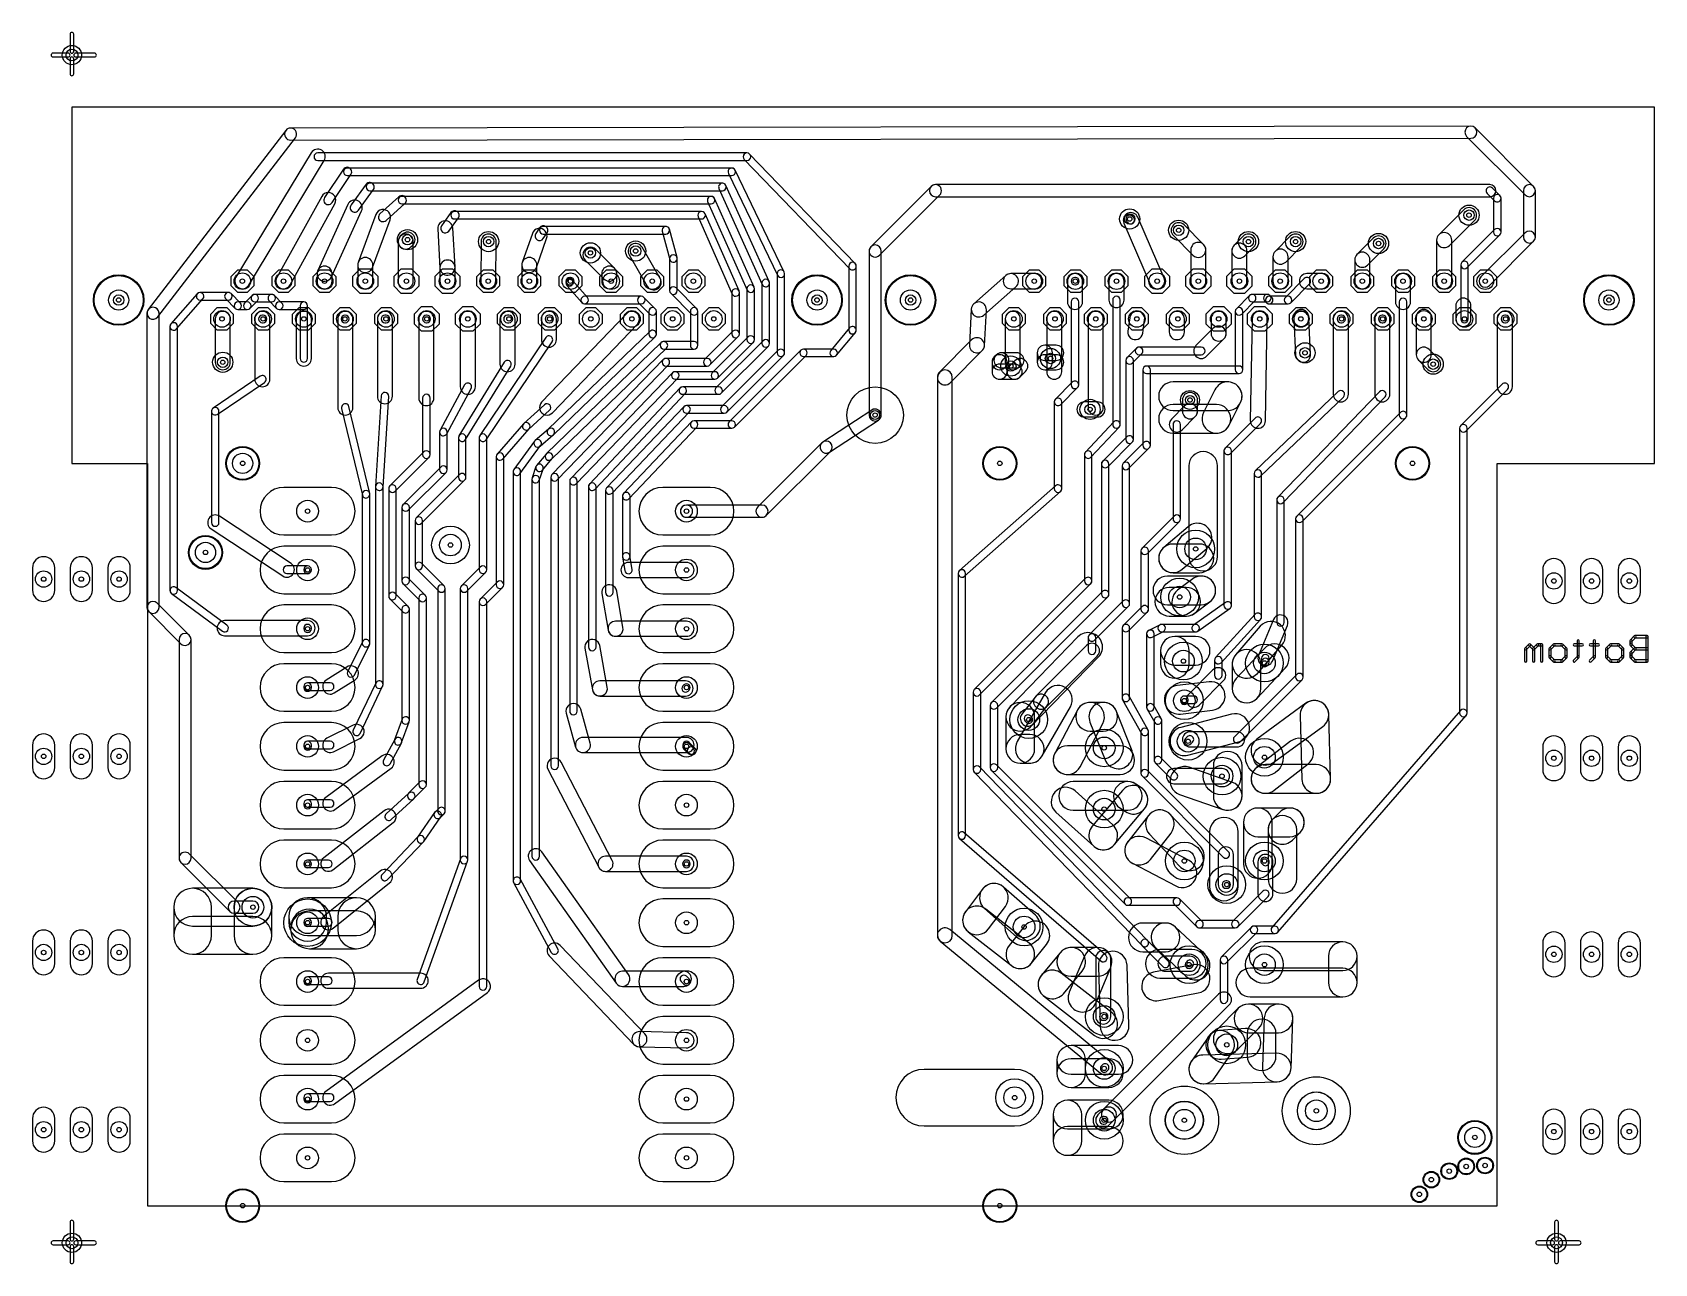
# Model space of a CAD drawing. Extents: x -3 to 107, y -1 to 82.
import ezdxf

# ---------------------------------------------------------------- set-up
doc = ezdxf.new("R2010")
doc.units = 0
for name, color, linetype in [('116', 5, 'CONTINUOUS'), ('16', 174, 'CONTINUOUS'), ('17', 94, 'CONTINUOUS'), ('18', 94, 'CONTINUOUS'), ('20', 178, 'CONTINUOUS')]:
    doc.layers.add(name, color=color, linetype=linetype)

# ---------------------------------------------------------------- blocks, each defined once
blk = doc.blocks.new('ROUNDP')
blk.add_circle((0, 0), 0.5)
blk = doc.blocks.new('OCTAGONP')
blk.add_lwpolyline([(-0.5, -0.2071), (-0.5, 0.2071), (-0.2071, 0.5), (0.2071, 0.5), (0.5, 0.2071), (0.5, -0.2071), (0.2071, -0.5), (-0.2071, -0.5)], close=True)
blk = doc.blocks.new('LONGP100')
blk.add_lwpolyline([(-0.5, -0.5), (0.5, -0.5, 1), (0.5, 0.5), (-0.5, 0.5, 1)], format="xyb", close=True)
blk = doc.blocks.new('ROUNDV')
blk.add_circle((0, 0), 0.5)

msp = doc.modelspace()

# ---------------------------------------------------------------- linework, layer by layer
at = {"layer": '116'}
for centre, radius in [((71.247, 68.961), 0.35), ((71.247, 68.961), 0.15), ((94.107, 69.215), 0.35), ((94.107, 69.215), 0.15), ((22.606, 67.564), 0.35), ((28.067, 67.437), 0.35), ((74.549, 68.199), 0.35), ((74.549, 68.199), 0.15), ((79.248, 67.437), 0.35), ((82.423, 67.437), 0.35), ((22.606, 67.564), 0.15), ((28.067, 67.437), 0.15), ((34.925, 66.675), 0.35), ((34.925, 66.675), 0.15), ((37.973, 66.802), 0.35), ((37.973, 66.802), 0.15), ((79.248, 67.437), 0.15), ((82.423, 67.437), 0.15), ((88.011, 67.31), 0.35), ((88.011, 67.31), 0.15), ((3.15, 63.5), 1.7005), ((11.481, 64.77), 0.558), ((11.481, 64.77), 0.15), ((14.249, 64.77), 0.558), ((14.249, 64.77), 0.15), ((17.018, 64.77), 0.558), ((17.018, 64.77), 0.15), ((19.761, 64.77), 0.558), ((19.761, 64.77), 0.15), ((22.53, 64.77), 0.558), ((22.53, 64.77), 0.15), ((25.298, 64.77), 0.558), ((25.298, 64.77), 0.15), ((28.042, 64.77), 0.558), ((28.042, 64.77), 0.15), ((30.81, 64.77), 0.558), ((30.81, 64.77), 0.15), ((33.579, 64.77), 0.558), ((33.579, 64.77), 0.15), ((36.322, 64.77), 0.558), ((36.322, 64.77), 0.15), ((39.091, 64.77), 0.558), ((39.091, 64.77), 0.15), ((41.859, 64.77), 0.558), ((41.859, 64.77), 0.15), ((50.19, 63.5), 1.7015), ((56.49, 63.5), 1.7005), ((64.821, 64.77), 0.558), ((64.821, 64.77), 0.15), ((67.589, 64.77), 0.558), ((67.589, 64.77), 0.15), ((70.358, 64.77), 0.558), ((70.358, 64.77), 0.15), ((73.101, 64.77), 0.558), ((73.101, 64.77), 0.15), ((75.87, 64.77), 0.558), ((75.87, 64.77), 0.15), ((78.638, 64.77), 0.558), ((78.638, 64.77), 0.15), ((81.382, 64.77), 0.558), ((81.382, 64.77), 0.15), ((84.15, 64.77), 0.558), ((84.15, 64.77), 0.15), ((86.919, 64.77), 0.558), ((86.919, 64.77), 0.15), ((89.662, 64.77), 0.558), ((89.662, 64.77), 0.15), ((92.431, 64.77), 0.558), ((92.431, 64.77), 0.15), ((95.199, 64.77), 0.558), ((95.199, 64.77), 0.15), ((103.53, 63.5), 1.7015), ((3.15, 63.5), 0.35), ((3.15, 63.5), 0.15), ((3.15, 63.5), 0.1495), ((50.19, 63.5), 0.35), ((50.19, 63.5), 0.1505), ((50.19, 63.5), 0.15), ((56.49, 63.5), 0.35), ((56.49, 63.5), 0.15), ((56.49, 63.5), 0.1495), ((103.53, 63.5), 0.35), ((103.53, 63.5), 0.1505), ((103.53, 63.5), 0.15), ((10.109, 62.23), 0.558), ((10.109, 62.23), 0.15), ((12.878, 62.23), 0.558), ((12.878, 62.23), 0.15), ((15.621, 62.23), 0.558), ((15.621, 62.23), 0.15), ((18.39, 62.23), 0.558), ((18.39, 62.23), 0.15), ((21.158, 62.23), 0.558), ((21.158, 62.23), 0.15), ((23.901, 62.23), 0.558), ((23.901, 62.23), 0.15), ((26.67, 62.23), 0.558), ((26.67, 62.23), 0.15), ((29.439, 62.23), 0.558), ((29.439, 62.23), 0.15), ((32.182, 62.23), 0.558), ((32.182, 62.23), 0.15), ((34.95, 62.23), 0.558), ((34.95, 62.23), 0.15), ((37.719, 62.23), 0.558), ((37.719, 62.23), 0.15), ((40.462, 62.23), 0.558), ((40.462, 62.23), 0.15), ((43.231, 62.23), 0.558), ((43.231, 62.23), 0.15), ((63.449, 62.23), 0.558), ((63.449, 62.23), 0.15), ((66.218, 62.23), 0.558), ((66.218, 62.23), 0.15), ((68.961, 62.23), 0.558), ((68.961, 62.23), 0.15), ((71.73, 62.23), 0.558), ((71.73, 62.23), 0.15), ((74.498, 62.23), 0.558), ((74.498, 62.23), 0.15), ((77.241, 62.23), 0.558), ((77.241, 62.23), 0.15), ((80.01, 62.23), 0.558), ((80.01, 62.23), 0.15), ((82.779, 62.23), 0.558), ((82.779, 62.23), 0.15), ((85.522, 62.23), 0.558), ((85.522, 62.23), 0.15), ((88.29, 62.23), 0.558), ((88.29, 62.23), 0.15), ((91.059, 62.23), 0.558), ((91.059, 62.23), 0.15), ((93.802, 62.23), 0.558), ((93.802, 62.23), 0.15), ((96.571, 62.23), 0.558), ((96.571, 62.23), 0.15), ((83.058, 59.944), 0.35), ((10.16, 59.309), 0.35), ((10.16, 59.309), 0.15), ((63.246, 59.055), 0.35), ((63.246, 59.055), 0.15), ((65.913, 59.563), 0.35), ((65.913, 59.563), 0.15), ((83.058, 59.944), 0.15), ((91.694, 59.182), 0.35), ((91.694, 59.182), 0.15), ((75.311, 56.769), 0.304), ((75.311, 56.769), 0.15), ((54.102, 55.753), 0.304), ((54.102, 55.753), 0.15), ((68.58, 56.134), 0.35), ((68.58, 56.134), 0.15), ((11.5, 52.5), 1.142), ((62.5, 52.5), 1.142), ((90.3, 52.5), 1.142), ((11.5, 52.5), 0.15), ((62.5, 52.5), 0.15), ((90.3, 52.5), 0.15), ((15.875, 49.28), 0.73), ((15.875, 49.28), 0.15), ((41.395, 49.28), 0.73), ((41.395, 49.28), 0.15), ((9, 46.5), 1.142), ((25.5, 47), 0.73), ((25.5, 47), 0.15), ((75.692, 46.736), 0.73), ((9, 46.5), 0.15), ((15.875, 45.32), 0.73), ((41.395, 45.32), 0.73), ((75.692, 46.736), 0.15), ((-1.905, 44.704), 0.55), ((-1.905, 44.704), 0.15), ((0.635, 44.704), 0.55), ((0.635, 44.704), 0.15), ((3.175, 44.704), 0.55), ((3.175, 44.704), 0.15), ((15.875, 45.32), 0.15), ((41.395, 45.32), 0.15), ((99.822, 44.577), 0.55), ((102.362, 44.577), 0.55), ((104.902, 44.577), 0.55), ((74.612, 43.498), 0.73), ((99.822, 44.577), 0.15), ((102.362, 44.577), 0.15), ((104.902, 44.577), 0.15), ((74.612, 43.498), 0.15), ((15.875, 41.36), 0.73), ((41.395, 41.36), 0.73), ((15.875, 41.36), 0.15), ((41.395, 41.36), 0.15), ((74.867, 39.18), 0.729), ((80.328, 39.053), 0.729), ((74.867, 39.18), 0.149), ((80.328, 39.053), 0.149), ((15.875, 37.4), 0.73), ((15.875, 37.4), 0.15), ((41.395, 37.4), 0.73), ((41.395, 37.4), 0.15), ((74.93, 36.513), 0.73), ((74.93, 36.513), 0.15), ((64.453, 35.242), 0.729), ((64.453, 35.242), 0.149), ((15.875, 33.44), 0.73), ((41.395, 33.44), 0.73), ((69.532, 33.337), 0.73), ((75.184, 33.782), 0.73), ((75.184, 33.782), 0.15), ((-1.905, 32.766), 0.55), ((-1.905, 32.766), 0.15), ((0.635, 32.766), 0.55), ((0.635, 32.766), 0.15), ((3.175, 32.766), 0.55), ((3.175, 32.766), 0.15), ((15.875, 33.44), 0.15), ((41.395, 33.44), 0.15), ((69.532, 33.337), 0.15), ((80.328, 32.703), 0.729), ((80.328, 32.703), 0.149), ((99.822, 32.639), 0.55), ((99.822, 32.639), 0.15), ((102.362, 32.639), 0.55), ((102.362, 32.639), 0.15), ((104.902, 32.639), 0.55), ((104.902, 32.639), 0.15), ((77.47, 31.433), 0.73), ((77.47, 31.433), 0.15), ((15.875, 29.48), 0.73), ((15.875, 29.48), 0.15), ((41.395, 29.48), 0.73), ((41.395, 29.48), 0.15), ((69.532, 29.21), 0.73), ((69.532, 29.21), 0.15), ((15.875, 25.52), 0.73), ((41.395, 25.52), 0.73), ((74.93, 25.718), 0.73), ((80.328, 25.718), 0.729), ((15.875, 25.52), 0.15), ((41.395, 25.52), 0.15), ((74.93, 25.718), 0.15), ((80.328, 25.718), 0.149), ((77.788, 24.13), 0.73), ((77.788, 24.13), 0.15), ((12.192, 22.606), 0.73), ((12.192, 22.606), 0.15), ((15.875, 21.56), 0.73), ((41.395, 21.56), 0.73), ((64.135, 21.273), 0.73), ((15.875, 21.56), 0.15), ((41.395, 21.56), 0.15), ((64.135, 21.273), 0.15), ((-1.905, 19.558), 0.55), ((-1.905, 19.558), 0.15), ((0.635, 19.558), 0.55), ((0.635, 19.558), 0.15), ((3.175, 19.558), 0.55), ((3.175, 19.558), 0.15), ((99.822, 19.431), 0.55), ((102.362, 19.431), 0.55), ((104.902, 19.431), 0.55), ((75.248, 18.733), 0.73), ((75.248, 18.733), 0.15), ((80.328, 18.733), 0.729), ((80.328, 18.733), 0.149), ((99.822, 19.431), 0.15), ((102.362, 19.431), 0.15), ((104.902, 19.431), 0.15), ((15.875, 17.6), 0.73), ((15.875, 17.6), 0.15), ((41.395, 17.6), 0.73), ((41.395, 17.6), 0.15), ((69.532, 15.24), 0.73), ((69.532, 15.24), 0.15), ((15.875, 13.64), 0.73), ((41.395, 13.64), 0.73), ((15.875, 13.64), 0.15), ((41.395, 13.64), 0.15), ((77.788, 13.335), 0.73), ((77.788, 13.335), 0.15), ((69.532, 11.748), 0.73), ((69.532, 11.748), 0.15), ((15.875, 9.68), 0.73), ((41.395, 9.68), 0.73), ((63.5, 9.779), 0.73), ((63.5, 9.779), 0.15), ((15.875, 9.68), 0.15), ((41.395, 9.68), 0.15), ((69.532, 8.255), 0.73), ((74.93, 8.255), 0.73), ((83.82, 8.89), 0.73), ((83.82, 8.89), 0.15), ((-1.905, 7.62), 0.55), ((-1.905, 7.62), 0.15), ((0.635, 7.62), 0.55), ((0.635, 7.62), 0.15), ((3.175, 7.62), 0.55), ((3.175, 7.62), 0.15), ((69.532, 8.255), 0.15), ((74.93, 8.255), 0.15), ((94.5, 7.1), 1.142), ((94.5, 7.1), 1.142), ((99.822, 7.493), 0.55), ((102.362, 7.493), 0.55), ((104.902, 7.493), 0.55), ((94.5, 7.1), 0.15), ((94.5, 7.1), 0.15), ((99.822, 7.493), 0.15), ((102.362, 7.493), 0.15), ((104.902, 7.493), 0.15), ((15.875, 5.72), 0.73), ((15.875, 5.72), 0.15), ((41.395, 5.72), 0.73), ((41.395, 5.72), 0.15), ((93.916, 5.144), 0.558), ((95.187, 5.207), 0.558), ((91.567, 4.255), 0.558), ((91.567, 4.255), 0.15), ((92.773, 4.826), 0.558), ((92.773, 4.826), 0.15), ((93.916, 5.144), 0.15), ((95.187, 5.207), 0.15), ((11.5, 2.5), 1.142), ((62.5, 2.5), 1.142), ((90.761, 3.266), 0.558), ((90.761, 3.266), 0.15), ((11.5, 2.5), 0.15), ((62.5, 2.5), 0.15)]:
    msp.add_circle(centre, radius, dxfattribs=at)
at = {"layer": '16'}
for points in [[(0.127, 80.254), (0.127, 81.397, 1), (-0.127, 81.397), (-0.127, 80.254, 1)], [(-0.254, 80.127), (-1.27, 80.127, 1), (-1.27, 79.873), (-0.254, 79.873, 1)], [(-0.127, 79.746), (-0.127, 78.73, 1), (0.127, 78.73), (0.127, 79.746, 1)], [(0.254, 79.873), (1.524, 79.873, 1), (1.524, 80.127), (0.254, 80.127, 1)], [(5.7832, 62.3634), (15.0542, 74.4284, 1), (14.4098, 74.9236), (5.1388, 62.8586, 1)], [(14.7326, 74.2696), (94.2346, 74.3966, 1), (94.2334, 75.2094), (14.7314, 75.0824, 1)], [(93.9466, 74.5156), (97.8836, 70.5786, 1), (98.4584, 71.1534), (94.5214, 75.0904, 1)], [(16.1264, 73.4153), (11.0464, 65.0333, 1), (11.9152, 64.5067), (16.9952, 72.8887, 1)], [(45.466, 73.406), (16.5608, 73.406, 1), (16.5608, 72.898), (45.466, 72.898, 1)], [(52.7607, 65.9624), (45.6487, 73.3284, 1), (45.2833, 72.9756), (52.3953, 65.6096, 1)], [(18.2884, 72.3051), (17.0184, 70.4001, 1), (17.5256, 70.0619), (18.7956, 71.9669, 1)], [(44.45, 72.39), (18.542, 72.39, 1), (18.542, 71.882), (44.45, 71.882, 1)], [(47.9809, 65.3882), (44.6789, 72.2462, 1), (44.2211, 72.0258), (47.5231, 65.1678, 1)], [(19.2965, 69.5437), (20.3125, 70.9407, 1), (19.8195, 71.2993), (18.8035, 69.9023, 1)], [(20.066, 70.866), (43.815, 70.866, 1), (43.815, 71.374), (20.066, 71.374, 1)], [(43.5835, 71.0156), (46.5045, 64.5386, 1), (46.9675, 64.7474), (44.0465, 71.2244, 1)], [(57.8786, 71.1534), (53.8146, 67.0894, 1), (54.3894, 66.5146), (58.4534, 70.5786, 1)], [(95.504, 71.2724), (58.166, 71.2724, 1), (58.166, 70.4596), (95.504, 70.4596, 1)], [(96.1916, 70.5376), (95.6836, 71.0456, 1), (95.3244, 70.6864), (95.8324, 70.1784, 1)], [(97.7646, 70.866), (97.7646, 67.7418, 1), (98.5774, 67.7418), (98.5774, 70.866, 1)], [(16.8275, 70.477), (13.8049, 65.016, 1), (14.6939, 64.524), (17.7165, 69.985, 1)], [(17.48, 65.0668), (19.512, 69.5118, 1), (18.588, 69.9342), (16.556, 65.4892, 1)], [(21.1589, 68.8614), (22.4289, 70.0044, 1), (22.0211, 70.4576), (20.7511, 69.3146, 1)], [(22.225, 69.977), (43.053, 69.977, 1), (43.053, 70.485), (22.225, 70.485, 1)], [(42.8211, 70.1274), (45.4881, 64.1584, 1), (45.9519, 64.3656), (43.2849, 70.3346, 1)], [(96.266, 68.072), (96.266, 70.358, 1), (95.758, 70.358), (95.758, 68.072, 1)], [(20.2376, 65.6859), (21.4314, 68.9117, 1), (20.4786, 69.2643), (19.2848, 66.0385, 1)], [(25.394, 68.1488), (26.029, 69.0378, 1), (25.533, 69.3922), (24.898, 68.5032, 1)], [(25.781, 68.961), (42.418, 68.961, 1), (42.418, 69.469), (25.781, 69.469, 1)], [(42.1854, 69.1129), (44.4714, 63.9059, 1), (44.9366, 64.1101), (42.6506, 69.3171, 1)], [(73.5675, 64.9715), (71.7895, 69.0863, 1), (70.8569, 68.6833), (72.6349, 64.5685, 1)], [(71.5028, 69.0644), (71.4266, 69.1406, 1), (71.0674, 68.7814), (71.1436, 68.7052, 1)], [(92.7898, 67.1794), (94.4662, 68.8558, 1), (93.7478, 69.5742), (92.0714, 67.8978, 1)], [(22.8382, 67.0778), (22.9652, 67.2048, 1), (22.2468, 67.9232), (22.1198, 67.7962, 1)], [(22.987, 64.77), (22.987, 67.437, 1), (21.971, 67.437), (21.971, 64.77, 1)], [(25.8056, 65.7137), (25.6532, 68.3553, 1), (24.6388, 68.2967), (24.7912, 65.6551, 1)], [(28.5496, 64.7905), (28.575, 67.4321, 1), (27.559, 67.4419), (27.5336, 64.8003, 1)], [(31.2896, 65.6941), (31.9754, 67.6499, 1), (31.0166, 67.9861), (30.3308, 66.0303, 1)], [(31.7496, 67.6489), (32.0036, 68.0299, 1), (31.4964, 68.3681), (31.2424, 67.9871, 1)], [(31.75, 67.945), (40.005, 67.945, 1), (40.005, 68.453), (31.75, 68.453, 1)], [(39.7596, 68.1336), (40.2676, 66.2286, 1), (40.7584, 66.3594), (40.2504, 68.2644, 1)], [(76.229, 67.2374), (74.9082, 68.5582, 1), (74.1898, 67.8398), (75.5106, 66.519, 1)], [(78.9976, 66.4682), (79.6072, 67.0778, 1), (78.8888, 67.7962), (78.2792, 67.1866, 1)], [(81.7662, 66.0618), (82.7822, 67.0778, 1), (82.0638, 67.7962), (81.0478, 66.7802, 1)], [(87.278, 65.8586), (88.3702, 66.9508, 1), (87.6518, 67.6692), (86.5596, 66.577, 1)], [(92.9386, 64.77), (92.9386, 67.5386, 1), (91.9226, 67.5386), (91.9226, 64.77, 1)], [(93.9818, 65.6826), (96.1916, 67.8924, 1), (95.8324, 68.2516), (93.6226, 66.0418, 1)], [(97.8836, 68.0292), (94.9118, 65.0574, 1), (95.4866, 64.4826), (98.4584, 67.4544, 1)], [(36.5542, 65.6372), (35.2842, 66.9072, 1), (34.5658, 66.1888), (35.8358, 64.9188, 1)], [(39.632, 64.9481), (38.4128, 67.0563, 1), (37.5332, 66.5477), (38.7524, 64.4395, 1)], [(53.6956, 66.802), (53.6956, 55.753, 1), (54.5084, 55.753), (54.5084, 66.802, 1)], [(76.3778, 64.77), (76.3778, 66.8782, 1), (75.3618, 66.8782), (75.3618, 64.77, 1)], [(79.1464, 64.77), (79.1464, 66.8274, 1), (78.1304, 66.8274), (78.1304, 64.77, 1)], [(81.915, 64.77), (81.915, 66.421, 1), (80.899, 66.421), (80.899, 64.77, 1)], [(87.4268, 64.77), (87.4268, 66.2178, 1), (86.4108, 66.2178), (86.4108, 64.77, 1)], [(17.526, 64.77), (17.526, 65.278, 1), (16.51, 65.278), (16.51, 64.77, 1)], [(20.2692, 64.77), (20.2692, 65.8622, 1), (19.2532, 65.8622), (19.2532, 64.77, 1)], [(25.8064, 64.77), (25.8064, 65.6844, 1), (24.7904, 65.6844), (24.7904, 64.77, 1)], [(31.3182, 64.77), (31.3182, 65.8622, 1), (30.3022, 65.8622), (30.3022, 64.77, 1)], [(36.703, 64.77), (36.703, 65.278, 1), (35.687, 65.278), (35.687, 64.77, 1)], [(40.259, 66.294), (40.259, 64.135, 1), (40.767, 64.135), (40.767, 66.294, 1)], [(52.832, 61.468), (52.832, 65.786, 1), (52.324, 65.786), (52.324, 61.468, 1)], [(94.0562, 62.23), (94.0562, 65.8622, 1), (93.5482, 65.8622), (93.5482, 62.23, 1)], [(33.528, 64.516), (33.5788, 64.516, 1), (33.5788, 65.024), (33.528, 65.024, 1)], [(33.3382, 64.4743), (34.3542, 63.3313, 1), (34.7338, 63.6687), (33.7178, 64.8117, 1)], [(33.3248, 64.77), (33.3248, 64.643, 1), (33.7312, 64.643), (33.7312, 64.77, 1)], [(45.466, 64.262), (45.466, 60.833, 1), (45.974, 60.833), (45.974, 64.262, 1)], [(46.482, 64.643), (46.482, 60.579, 1), (46.99, 60.579), (46.99, 64.643, 1)], [(48.006, 59.944), (48.006, 65.278, 1), (47.498, 65.278), (47.498, 59.944, 1)], [(61.4231, 62.4841), (63.5821, 64.3891, 1), (62.9099, 65.1509), (60.7509, 63.2459, 1)], [(63.246, 64.262), (64.8208, 64.262, 1), (64.8208, 65.278), (63.246, 65.278, 1)], [(68.072, 63.373), (68.072, 64.77, 1), (67.056, 64.77), (67.056, 63.373, 1)], [(67.564, 64.516), (67.5894, 64.516, 1), (67.5894, 65.024), (67.564, 65.024, 1)], [(70.866, 63.5), (70.866, 64.77, 1), (69.85, 64.77), (69.85, 63.5, 1)], [(82.0946, 63.3204), (83.3646, 64.5904, 1), (83.0054, 64.9496), (81.7354, 63.6796, 1)], [(83.185, 64.262), (84.1502, 64.262, 1), (84.1502, 65.278), (83.185, 65.278, 1)], [(90.17, 63.373), (90.17, 64.77, 1), (89.154, 64.77), (89.154, 63.373, 1)], [(7.0492, 61.5547), (8.8272, 63.5867, 1), (8.4448, 63.9213), (6.6668, 61.8893, 1)], [(8.636, 63.5), (10.541, 63.5, 1), (10.541, 64.008), (8.636, 64.008, 1)], [(10.3614, 63.5744), (10.9964, 62.9394, 1), (11.3556, 63.2986), (10.7206, 63.9336, 1)], [(11.176, 62.865), (11.811, 62.865, 1), (11.811, 63.373), (11.176, 63.373, 1)], [(11.9906, 62.9394), (12.4986, 63.4474, 1), (12.1394, 63.8066), (11.6314, 63.2986, 1)], [(12.319, 63.373), (13.462, 63.373, 1), (13.462, 63.881), (12.319, 63.881, 1)], [(13.2824, 63.4474), (13.7904, 62.9394, 1), (14.1496, 63.2986), (13.6416, 63.8066, 1)], [(13.97, 62.865), (15.621, 62.865, 1), (15.621, 63.373), (13.97, 63.373, 1)], [(15.367, 63.119), (15.367, 59.563, 1), (15.875, 59.563), (15.875, 63.119, 1)], [(34.544, 63.246), (38.354, 63.246, 1), (38.354, 63.754), (34.544, 63.754, 1)], [(38.1744, 63.3204), (38.9364, 62.5584, 1), (39.2956, 62.9176), (38.5336, 63.6796, 1)], [(40.3334, 63.9554), (41.7304, 62.5584, 1), (42.0896, 62.9176), (40.6926, 64.3146, 1)], [(44.45, 64.008), (44.45, 61.214, 1), (44.958, 61.214), (44.958, 64.008, 1)], [(61.4673, 60.4253), (61.5943, 62.8383, 1), (60.5797, 62.8917), (60.4527, 60.4787, 1)], [(67.818, 57.785), (67.818, 63.373, 1), (67.31, 63.373), (67.31, 57.785, 1)], [(70.612, 55.118), (70.612, 63.5, 1), (70.104, 63.5), (70.104, 55.118, 1)], [(78.7926, 62.5584), (79.6816, 63.4474, 1), (79.3224, 63.8066), (78.4334, 62.9176, 1)], [(79.502, 63.373), (80.518, 63.373, 1), (80.518, 63.881), (79.502, 63.881, 1)], [(80.3384, 63.4474), (80.4654, 63.3204, 1), (80.8246, 63.6796), (80.6976, 63.8066, 1)], [(80.645, 63.246), (81.915, 63.246, 1), (81.915, 63.754), (80.645, 63.754, 1)], [(89.916, 55.753), (89.916, 63.373, 1), (89.408, 63.373), (89.408, 55.753, 1)], [(94.234, 62.23), (94.234, 63.119, 1), (93.218, 63.119), (93.218, 62.23, 1)], [(5.8674, 42.799), (5.8674, 62.611, 1), (5.0546, 62.611), (5.0546, 42.799, 1)], [(9.652, 62.23), (9.652, 59.309, 1), (10.668, 59.309), (10.668, 62.23, 1)], [(13.335, 58.166), (13.335, 62.23, 1), (12.319, 62.23), (12.319, 58.166, 1)], [(12.827, 61.976), (12.8778, 61.976, 1), (12.8778, 62.484), (12.827, 62.484, 1)], [(16.129, 59.563), (16.129, 62.23, 1), (15.113, 62.23), (15.113, 59.563, 1)], [(18.923, 56.261), (18.923, 62.23, 1), (17.907, 62.23), (17.907, 56.261, 1)], [(18.415, 62.484), (18.3896, 62.484, 1), (18.3896, 61.976), (18.415, 61.976, 1)], [(21.59, 57.023), (21.59, 62.23, 1), (20.574, 62.23), (20.574, 57.023, 1)], [(21.082, 61.976), (21.1582, 61.976, 1), (21.1582, 62.484), (21.082, 62.484, 1)], [(24.384, 56.896), (24.384, 62.23, 1), (23.368, 62.23), (23.368, 56.896, 1)], [(23.876, 61.976), (23.9014, 61.976, 1), (23.9014, 62.484), (23.876, 62.484, 1)], [(27.178, 57.658), (27.178, 62.23, 1), (26.162, 62.23), (26.162, 57.658, 1)], [(29.845, 59.182), (29.845, 62.23, 1), (28.829, 62.23), (28.829, 59.182, 1)], [(29.337, 61.976), (29.4386, 61.976, 1), (29.4386, 62.484), (29.337, 62.484, 1)], [(32.3709, 55.9097), (38.0859, 61.8787, 1), (37.3521, 62.5813), (31.6371, 56.6123, 1)], [(32.639, 60.833), (32.639, 62.23, 1), (31.623, 62.23), (31.623, 60.833, 1)], [(32.131, 61.976), (32.1818, 61.976, 1), (32.1818, 62.484), (32.131, 62.484, 1)], [(38.862, 62.738), (38.862, 61.214, 1), (39.37, 61.214), (39.37, 62.738, 1)], [(41.656, 62.738), (41.656, 60.452, 1), (42.164, 60.452), (42.164, 62.738, 1)], [(62.865, 62.23), (62.865, 59.309, 1), (63.881, 59.309), (63.881, 62.23, 1)], [(65.659, 62.23), (65.659, 58.674, 1), (66.675, 58.674), (66.675, 62.23, 1)], [(68.453, 62.23), (68.453, 56.261, 1), (69.469, 56.261), (69.469, 62.23, 1)], [(71.2521, 62.3018), (71.1251, 61.4128, 1), (72.1309, 61.2692), (72.2579, 62.1582, 1)], [(73.914, 62.23), (73.914, 61.341, 1), (74.93, 61.341), (74.93, 62.23, 1)], [(76.7334, 62.23), (76.7334, 61.2394, 1), (77.7494, 61.2394), (77.7494, 62.23, 1)], [(78.867, 58.801), (78.867, 62.738, 1), (78.359, 62.738), (78.359, 58.801, 1)], [(80.3909, 55.3626), (80.5179, 62.2206, 1), (79.5021, 62.2394), (79.3751, 55.3814, 1)], [(82.296, 62.357), (82.296, 62.23, 1), (83.312, 62.23), (83.312, 62.357, 1)], [(83.4383, 59.8437), (83.3113, 62.2567, 1), (82.2967, 62.2033), (82.4237, 59.7903, 1)], [(85.979, 57.15), (85.979, 62.23, 1), (84.963, 62.23), (84.963, 57.15, 1)], [(85.471, 61.976), (85.5218, 61.976, 1), (85.5218, 62.484), (85.471, 62.484, 1)], [(88.773, 57.15), (88.773, 62.23, 1), (87.757, 62.23), (87.757, 57.15, 1)], [(88.265, 61.976), (88.2904, 61.976, 1), (88.2904, 62.484), (88.265, 62.484, 1)], [(90.551, 62.357), (90.551, 59.817, 1), (91.567, 59.817), (91.567, 62.357, 1)], [(97.028, 57.658), (97.028, 62.23, 1), (96.012, 62.23), (96.012, 57.658, 1)], [(96.52, 61.976), (96.5708, 61.976, 1), (96.5708, 62.484), (96.52, 62.484, 1)], [(7.112, 43.942), (7.112, 61.722, 1), (6.604, 61.722), (6.604, 43.942, 1)], [(38.9398, 61.397), (32.0818, 54.793, 1), (32.4342, 54.427), (39.2922, 61.031, 1)], [(44.5244, 61.3936), (42.6194, 59.4886, 1), (42.9786, 59.1294), (44.8836, 61.0344, 1)], [(51.5031, 59.7814), (52.7731, 61.3054, 1), (52.3829, 61.6306), (51.1129, 60.1066, 1)], [(76.8822, 61.5986), (75.7138, 60.4302, 1), (76.4322, 59.7118), (77.6006, 60.8802, 1)], [(27.8967, 54.0872), (32.3417, 60.6912, 1), (31.9203, 60.9748), (27.4753, 54.3708, 1)], [(39.7014, 60.6346), (31.9544, 53.1416, 1), (32.3076, 52.7764), (40.0546, 60.2694, 1)], [(41.91, 60.706), (39.878, 60.706, 1), (39.878, 60.198), (41.91, 60.198, 1)], [(45.5404, 61.0126), (43.1274, 58.5996, 1), (43.4866, 58.2404), (45.8996, 60.6534, 1)], [(46.5564, 60.7586), (43.3814, 57.5836, 1), (43.7406, 57.2244), (46.9156, 60.3994, 1)], [(44.1216, 55.9544), (47.9316, 59.7644, 1), (47.5724, 60.1236), (43.7624, 56.3136, 1)], [(44.6296, 54.9384), (49.4556, 59.7644, 1), (49.0964, 60.1236), (44.2704, 55.2976, 1)], [(49.276, 59.69), (51.308, 59.69, 1), (51.308, 60.198), (49.276, 60.198, 1)], [(59.1602, 57.9338), (61.3192, 60.0928, 1), (60.6008, 60.8112), (58.4418, 58.6522, 1)], [(66.294, 60.452), (65.532, 60.452, 1), (65.532, 59.436), (66.294, 59.436, 1)], [(65.024, 59.944), (65.024, 59.309, 1), (66.04, 59.309), (66.04, 59.944, 1)], [(71.7024, 60.2506), (71.0674, 59.6156, 1), (71.4266, 59.2564), (72.0616, 59.8914, 1)], [(76.073, 60.325), (71.882, 60.325, 1), (71.882, 59.817), (76.073, 59.817, 1)], [(90.6998, 59.4578), (91.3348, 58.8228, 1), (92.0532, 59.5412), (91.4182, 60.1762, 1)], [(26.5053, 54.0959), (29.5533, 59.0489, 1), (29.1207, 59.3151), (26.0727, 54.3621, 1)], [(39.8224, 59.4856), (32.3294, 51.7386, 1), (32.6946, 51.3854), (40.1876, 59.1324, 1)], [(42.799, 59.563), (40.005, 59.563, 1), (40.005, 59.055), (42.799, 59.055, 1)], [(62.2518, 59.7952), (62.1248, 59.6682, 1), (62.8432, 58.9498), (62.9702, 59.0768, 1)], [(61.976, 59.309), (61.976, 58.674, 1), (62.992, 58.674), (62.992, 59.309, 1)], [(62.484, 58.166), (63.5, 58.166, 1), (63.5, 59.182), (62.484, 59.182, 1)], [(63.627, 59.944), (62.611, 59.944, 1), (62.611, 58.928), (63.627, 58.928, 1)], [(63.8592, 58.3148), (64.2402, 58.6958, 1), (63.5218, 59.4142), (63.1408, 59.0332, 1)], [(65.532, 58.801), (66.294, 58.801, 1), (66.294, 59.817), (65.532, 59.817, 1)], [(70.993, 59.436), (70.993, 54.102, 1), (71.501, 54.102), (71.501, 59.436, 1)], [(72.644, 53.721), (72.644, 58.801, 1), (72.136, 58.801), (72.136, 53.721, 1)], [(72.39, 58.547), (78.613, 58.547, 1), (78.613, 59.055), (72.39, 59.055, 1)], [(9.7948, 55.797), (12.9698, 57.956, 1), (12.6842, 58.376), (9.5092, 56.217, 1)], [(25.2423, 54.489), (26.8933, 57.537, 1), (26.4467, 57.779), (24.7957, 54.731, 1)], [(40.4572, 58.5963), (33.5992, 51.4843, 1), (33.9648, 51.1317), (40.8228, 58.2437, 1)], [(43.307, 58.674), (40.64, 58.674, 1), (40.64, 58.166), (43.307, 58.166, 1)], [(59.297, 20.701), (59.297, 58.293, 1), (58.305, 58.293), (58.305, 20.701, 1)], [(66.6006, 56.4624), (67.7436, 57.6054, 1), (67.3844, 57.9646), (66.2414, 56.8216, 1)], [(74.168, 56.0578), (77.851, 56.0578, 1), (77.851, 57.9882), (74.168, 57.9882, 1)], [(76.9877, 57.4547), (76.2257, 55.9307, 1), (77.9523, 55.0673), (78.7143, 56.5913, 1)], [(93.9056, 54.6844), (96.6996, 57.4784, 1), (96.3404, 57.8376), (93.5464, 55.0436, 1)], [(20.9545, 50.9112), (21.3355, 57.0072, 1), (20.8285, 57.0388), (20.4475, 50.9428, 1)], [(24.13, 53.086), (24.13, 56.896, 1), (23.622, 56.896), (23.622, 53.086, 1)], [(40.963, 57.5781), (34.867, 51.1011, 1), (35.237, 50.7529), (41.333, 57.2299, 1)], [(43.561, 57.658), (41.148, 57.658, 1), (41.148, 57.15), (43.561, 57.15, 1)], [(66.675, 50.8), (66.675, 56.642, 1), (66.167, 56.642), (66.167, 50.8, 1)], [(75.819, 56.007), (75.819, 56.769, 1), (74.803, 56.769), (74.803, 56.007, 1)], [(80.0584, 51.6323), (85.6464, 56.9663, 1), (85.2956, 57.3337), (79.7076, 51.9997, 1)], [(81.5898, 49.8617), (88.4478, 56.9737, 1), (88.0822, 57.3263), (81.2242, 50.2143, 1)], [(9.906, 48.514), (9.906, 56.007, 1), (9.398, 56.007), (9.398, 48.514, 1)], [(20.059, 50.4781), (18.662, 56.3201, 1), (18.168, 56.2019), (19.565, 50.3599, 1)], [(30.7779, 54.8031), (32.1749, 56.0731, 1), (31.8331, 56.4489), (30.4361, 55.1789, 1)], [(36.3788, 50.4977), (41.5858, 55.9587, 1), (41.2182, 56.3093), (36.0112, 50.8483, 1)], [(41.402, 55.88), (43.942, 55.88, 1), (43.942, 56.388), (41.402, 56.388, 1)], [(53.8796, 56.0931), (50.5776, 53.9341, 1), (51.0224, 53.2539), (54.3244, 55.4129, 1)], [(68.199, 55.626), (69.088, 55.626, 1), (69.088, 56.642), (68.199, 56.642, 1)], [(77.089, 56.4642), (74.168, 56.4642, 1), (74.168, 54.5338), (77.089, 54.5338, 1)], [(74.7812, 54.7588), (75.6702, 55.6478, 1), (74.9518, 56.3662), (74.0628, 55.4772, 1)], [(82.8566, 48.5884), (89.8416, 55.5734, 1), (89.4824, 55.9326), (82.4974, 48.9476, 1)], [(25.273, 52.07), (25.273, 54.61, 1), (24.765, 54.61), (24.765, 52.07, 1)], [(29.0202, 52.7917), (30.7982, 54.8237, 1), (30.4158, 55.1583), (28.6378, 53.1263, 1)], [(31.5343, 53.6551), (32.4233, 54.4171, 1), (32.0927, 54.8029), (31.2037, 54.0409, 1)], [(37.5224, 50.1173), (42.0944, 54.9433, 1), (41.7256, 55.2927), (37.1536, 50.4667, 1)], [(41.91, 54.864), (44.45, 54.864, 1), (44.45, 55.372), (41.91, 55.372, 1)], [(68.6383, 52.9123), (70.5433, 54.9443, 1), (70.1727, 55.2917), (68.2677, 53.2597, 1)], [(74.676, 48.768), (74.676, 55.118, 1), (74.168, 55.118), (74.168, 48.768, 1)], [(78.0306, 53.1604), (80.0626, 55.1924, 1), (79.7034, 55.5516), (77.6714, 53.5196, 1)], [(93.98, 35.687), (93.98, 54.864, 1), (93.472, 54.864), (93.472, 35.687, 1)], [(26.543, 51.562), (26.543, 54.229, 1), (26.035, 54.229), (26.035, 51.562, 1)], [(27.94, 45.339), (27.94, 54.229, 1), (27.432, 54.229), (27.432, 45.339, 1)], [(30.1768, 51.7928), (31.5738, 53.6978, 1), (31.1642, 53.9982), (29.7672, 52.0932, 1)], [(50.5126, 53.8814), (46.1946, 49.5634, 1), (46.7694, 48.9886), (51.0874, 53.3066, 1)], [(71.0674, 54.2816), (69.4164, 52.6306, 1), (69.7756, 52.2714), (71.4266, 53.9224, 1)], [(71.1726, 52.1444), (72.5696, 53.5414, 1), (72.2104, 53.9006), (70.8134, 52.5036, 1)], [(78.105, 42.926), (78.105, 53.34, 1), (77.597, 53.34), (77.597, 42.926, 1)], [(21.7696, 50.6204), (24.0556, 52.9064, 1), (23.6964, 53.2656), (21.4104, 50.9796, 1)], [(29.083, 44.323), (29.083, 52.959, 1), (28.575, 52.959), (28.575, 44.323, 1)], [(31.255, 52.2773), (31.001, 51.5153, 1), (31.483, 51.3547), (31.737, 52.1167, 1)], [(31.9359, 53.1216), (31.3009, 52.3596, 1), (31.6911, 52.0344), (32.3261, 52.7964, 1)], [(68.707, 44.577), (68.707, 53.086, 1), (68.199, 53.086), (68.199, 44.577, 1)], [(69.342, 52.451), (69.342, 43.688, 1), (69.85, 43.688), (69.85, 52.451, 1)], [(71.247, 43.053), (71.247, 52.324, 1), (70.739, 52.324), (70.739, 43.053, 1)], [(77.1652, 46.228), (77.1652, 52.324, 1), (75.2348, 52.324), (75.2348, 46.228, 1)], [(22.6586, 49.3504), (25.1986, 51.8904, 1), (24.8394, 52.2496), (22.2994, 49.7096, 1)], [(23.5476, 48.4614), (26.4686, 51.3824, 1), (26.1094, 51.7416), (23.1884, 48.8206, 1)], [(30.226, 24.384), (30.226, 51.943, 1), (29.718, 51.943), (29.718, 24.384, 1)], [(30.988, 51.435), (30.988, 26.035, 1), (31.496, 26.035), (31.496, 51.435, 1)], [(32.258, 51.562), (32.258, 32.131, 1), (32.766, 32.131), (32.766, 51.562, 1)], [(33.528, 51.308), (33.528, 35.814, 1), (34.036, 35.814), (34.036, 51.308, 1)], [(80.137, 42.164), (80.137, 51.816, 1), (79.629, 51.816), (79.629, 42.164, 1)], [(20.066, 40.386), (20.066, 50.419, 1), (19.558, 50.419), (19.558, 40.386, 1)], [(20.955, 37.592), (20.955, 50.927, 1), (20.447, 50.927), (20.447, 37.592, 1)], [(21.844, 43.561), (21.844, 50.8, 1), (21.336, 50.8), (21.336, 43.561, 1)], [(34.798, 50.927), (34.798, 40.132, 1), (35.306, 40.132), (35.306, 50.927, 1)], [(36.449, 43.815), (36.449, 50.673, 1), (35.941, 50.673), (35.941, 43.815, 1)], [(37.592, 46.228), (37.592, 50.292, 1), (37.084, 50.292), (37.084, 46.228, 1)], [(60.1121, 44.8945), (66.5891, 50.6095, 1), (66.2529, 50.9905), (59.7759, 45.2755, 1)], [(81.661, 41.783), (81.661, 50.038, 1), (81.153, 50.038), (81.153, 41.783, 1)], [(22.733, 44.577), (22.733, 49.53, 1), (22.225, 49.53), (22.225, 44.577, 1)], [(41.6864, 49.5634), (41.6824, 49.5674, 1), (41.1076, 48.9926), (41.1116, 48.9886, 1)], [(46.482, 49.6824), (41.399, 49.6824, 1), (41.399, 48.8696), (46.482, 48.8696, 1)], [(14.7572, 45.7634), (9.9312, 48.9384, 1), (9.3728, 48.0896), (14.1988, 44.9146, 1)], [(23.622, 45.593), (23.622, 48.641, 1), (23.114, 48.641), (23.114, 45.593, 1)], [(72.4426, 46.4294), (74.6016, 48.5884, 1), (74.2424, 48.9476), (72.0834, 46.7886, 1)], [(74.7915, 45.3642), (76.4425, 46.7612, 1), (75.1955, 48.2348), (73.5445, 46.8378, 1)], [(82.931, 38.1), (82.931, 48.768, 1), (82.423, 48.768), (82.423, 38.1, 1)], [(75.946, 47.0662), (74.168, 47.0662, 1), (74.168, 45.1358), (75.946, 45.1358, 1)], [(37.7348, 45.3603), (37.5888, 46.2683, 1), (37.0872, 46.1877), (37.2332, 45.2797, 1)], [(72.517, 42.672), (72.517, 46.609, 1), (72.009, 46.609), (72.009, 42.672, 1)], [(15.875, 45.593), (14.478, 45.593, 1), (14.478, 45.085), (15.875, 45.085, 1)], [(15.621, 45.339), (15.621, 45.32, 1), (16.129, 45.32), (16.129, 45.339, 1)], [(23.8016, 43.6136), (22.6586, 44.7566, 1), (22.2994, 44.3974), (23.4424, 43.2544, 1)], [(25.0716, 44.2486), (23.5476, 45.7726, 1), (23.1884, 45.4134), (24.7124, 43.8894, 1)], [(26.5956, 43.8894), (27.8656, 45.1594, 1), (27.5064, 45.5186), (26.2364, 44.2486, 1)], [(41.395, 45.828), (37.484, 45.828, 1), (37.484, 44.812), (41.395, 44.812, 1)], [(60.198, 27.432), (60.198, 45.085, 1), (59.69, 45.085), (59.69, 27.432, 1)], [(61.1396, 36.9044), (68.6326, 44.3974, 1), (68.2734, 44.7566), (60.7804, 37.2636, 1)], [(73.787, 42.9768), (76.073, 42.9768, 1), (76.073, 44.9072), (73.787, 44.9072, 1)], [(75.4939, 44.7142), (74.4779, 43.9522, 1), (75.6361, 42.4078), (76.6521, 43.1698, 1)], [(10.4382, 41.6061), (7.0092, 44.1461, 1), (6.7068, 43.7379), (10.1358, 41.1979, 1)], [(22.6586, 42.8516), (21.7696, 43.7406, 1), (21.4104, 43.3814), (22.2994, 42.4924, 1)], [(25.146, 29.083), (25.146, 44.069, 1), (24.638, 44.069), (24.638, 29.083, 1)], [(26.67, 25.781), (26.67, 44.069, 1), (26.162, 44.069), (26.162, 25.781, 1)], [(27.8656, 43.0004), (29.0086, 44.1434, 1), (28.6494, 44.5026), (27.5064, 43.3596, 1)], [(37.1186, 41.4463), (36.6956, 43.9013, 1), (35.6944, 43.7287), (36.1174, 41.2737, 1)], [(69.4164, 43.8676), (61.9234, 36.3746, 1), (62.2826, 36.0154), (69.7756, 43.5084, 1)], [(75.057, 44.1452), (73.914, 44.1452, 1), (73.914, 42.2148), (75.057, 42.2148, 1)], [(7.9074, 40.9274), (5.7484, 43.0864, 1), (5.1736, 42.5116), (7.3326, 40.3526, 1)], [(22.733, 35.179), (22.733, 42.672, 1), (22.225, 42.672), (22.225, 35.179, 1)], [(23.876, 30.861), (23.876, 43.434, 1), (23.368, 43.434), (23.368, 30.861, 1)], [(27.94, 17.272), (27.94, 43.18, 1), (27.432, 43.18), (27.432, 17.272, 1)], [(68.8866, 40.5874), (71.1726, 42.8734, 1), (70.8134, 43.2326), (68.5274, 40.9466, 1)], [(71.1726, 41.2224), (72.4426, 42.4924, 1), (72.0834, 42.8516), (70.8134, 41.5816, 1)], [(77.7045, 43.1335), (75.5455, 41.6095, 1), (75.8385, 41.1945), (77.9975, 42.7185, 1)], [(15.875, 41.91), (10.287, 41.91, 1), (10.287, 40.894), (15.875, 40.894, 1)], [(15.621, 41.402), (15.621, 41.36, 1), (16.129, 41.36), (16.129, 41.402, 1)], [(41.395, 41.868), (36.618, 41.868, 1), (36.618, 40.852), (41.395, 40.852, 1)], [(71.247, 36.703), (71.247, 41.402, 1), (70.739, 41.402), (70.739, 36.703, 1)], [(73.2924, 41.6292), (72.5304, 41.2482, 1), (72.7576, 40.7938), (73.5196, 41.1748, 1)], [(75.692, 41.656), (73.406, 41.656, 1), (73.406, 41.148), (75.692, 41.148, 1)], [(77.4036, 39.0717), (80.0706, 41.9927, 1), (79.6954, 42.3353), (77.0284, 39.4143, 1)], [(80.0426, 41.5261), (78.3916, 39.6211, 1), (79.8504, 38.3569), (81.5014, 40.2619, 1)], [(80.8592, 39.1729), (81.8752, 41.5859, 1), (80.9388, 41.9801), (79.9228, 39.5671, 1)], [(8.0264, 25.908), (8.0264, 40.64, 1), (7.2136, 40.64), (7.2136, 25.908, 1)], [(19.0232, 38.2404), (20.0392, 40.2724, 1), (19.5848, 40.4996), (18.5688, 38.4676, 1)], [(34.5522, 40.0411), (35.0602, 37.2471, 1), (36.0598, 37.4289), (35.5518, 40.2229, 1)], [(64.5728, 34.7599), (69.1448, 39.4589, 1), (67.7612, 40.8051), (63.1892, 36.1061, 1)], [(68.961, 39.878), (68.961, 40.767, 1), (68.453, 40.767), (68.453, 39.878, 1)], [(72.39, 41.021), (72.39, 36.068, 1), (72.898, 36.068), (72.898, 41.021, 1)], [(75.2602, 38.989), (75.2602, 39.878, 1), (73.3298, 39.878), (73.3298, 38.989, 1)], [(74.295, 38.9128), (75.692, 38.9128, 1), (75.692, 40.8432), (74.295, 40.8432, 1)], [(101.3827, 40.548), (101.3827, 39.4634, 1), (101.5351, 39.4634), (101.5351, 40.548, 1)], [(102.4741, 40.548), (102.4741, 39.4634, 1), (102.6265, 39.4634), (102.6265, 40.548, 1)], [(104.9349, 40.548), (104.9349, 40.2769, 1), (105.0873, 40.2769), (105.0873, 40.548, 1)], [(105.2284, 40.8731), (104.9573, 40.6019, 1), (105.065, 40.4941), (105.3362, 40.7653, 1)], [(106.0958, 40.8954), (105.2823, 40.8954, 1), (105.2823, 40.743), (106.0958, 40.743, 1)], [(106.172, 39.1922), (106.172, 40.8192, 1), (106.0196, 40.8192), (106.0196, 39.1922, 1)], [(65.6372, 36.0898), (69.0662, 39.5188, 1), (68.3478, 40.2372), (64.9188, 36.8082, 1)], [(77.47, 38.227), (77.47, 39.243, 1), (76.962, 39.243), (76.962, 38.227, 1)], [(78.1558, 38.989), (78.1558, 37.338, 1), (80.0862, 37.338), (80.0862, 38.989, 1)], [(79.8251, 36.6779), (81.7301, 38.7099, 1), (80.3219, 40.0301), (78.4169, 37.9981, 1)], [(80.2114, 39.2956), (80.1479, 39.2321, 1), (80.5071, 38.8729), (80.5706, 38.9364, 1)], [(80.645, 39.116), (80.645, 39.37, 1), (80.137, 39.37), (80.137, 39.116, 1)], [(98.1341, 40.3307), (97.8629, 40.0596, 1), (97.9707, 39.9518), (98.2418, 40.223, 1)], [(97.8406, 40.0057), (97.8406, 39.1922, 1), (97.993, 39.1922), (97.993, 40.0057, 1)], [(98.513, 40.0596), (98.2418, 40.3307, 1), (98.1341, 40.223), (98.4052, 39.9518, 1)], [(98.6764, 40.3307), (98.4052, 40.0596, 1), (98.513, 39.9518), (98.7842, 40.223, 1)], [(98.3829, 40.0057), (98.3829, 39.1922, 1), (98.5353, 39.1922), (98.5353, 40.0057, 1)], [(99.0015, 40.3531), (98.7303, 40.3531, 1), (98.7303, 40.2007), (99.0015, 40.2007, 1)], [(99.0777, 39.1922), (99.0777, 40.2769, 1), (98.9253, 40.2769), (98.9253, 39.1922, 1)], [(99.6078, 39.9518), (99.879, 40.223, 1), (99.7712, 40.3307), (99.5001, 40.0596, 1)], [(99.6302, 39.4634), (99.6302, 40.0057, 1), (99.4778, 40.0057), (99.4778, 39.4634, 1)], [(99.879, 39.2461), (99.6078, 39.5172, 1), (99.5001, 39.4095), (99.7712, 39.1383, 1)], [(99.8251, 40.2007), (100.3675, 40.2007, 1), (100.3675, 40.3531), (99.8251, 40.3531, 1)], [(100.3136, 40.223), (100.5847, 39.9518, 1), (100.6925, 40.0596), (100.4213, 40.3307, 1)], [(100.5847, 39.5172), (100.3136, 39.2461, 1), (100.4213, 39.1383), (100.6925, 39.4095, 1)], [(100.5624, 40.0057), (100.5624, 39.4634, 1), (100.7148, 39.4634), (100.7148, 40.0057, 1)], [(101.7301, 40.3531), (101.1877, 40.3531, 1), (101.1877, 40.2007), (101.7301, 40.2007, 1)], [(101.405, 39.5172), (101.1338, 39.2461, 1), (101.2416, 39.1383), (101.5128, 39.4095, 1)], [(102.8215, 40.3531), (102.2792, 40.3531, 1), (102.2792, 40.2007), (102.8215, 40.2007, 1)], [(102.4964, 39.5172), (102.2253, 39.2461, 1), (102.333, 39.1383), (102.6042, 39.4095, 1)], [(103.4279, 39.9518), (103.699, 40.223, 1), (103.5913, 40.3307), (103.3201, 40.0596, 1)], [(103.4502, 39.4634), (103.4502, 40.0057, 1), (103.2978, 40.0057), (103.2978, 39.4634, 1)], [(103.699, 39.2461), (103.4279, 39.5172, 1), (103.3201, 39.4095), (103.5913, 39.1383, 1)], [(103.6452, 40.2007), (104.1875, 40.2007, 1), (104.1875, 40.3531), (103.6452, 40.3531, 1)], [(104.1336, 40.223), (104.4048, 39.9518, 1), (104.5125, 40.0596), (104.2414, 40.3307, 1)], [(104.4048, 39.5172), (104.1336, 39.2461, 1), (104.2414, 39.1383), (104.5125, 39.4095, 1)], [(104.3824, 40.0057), (104.3824, 39.4634, 1), (104.5348, 39.4634), (104.5348, 40.0057, 1)], [(104.9349, 39.7345), (104.9349, 39.4634, 1), (105.0873, 39.4634), (105.0873, 39.7345, 1)], [(104.9573, 40.223), (105.2284, 39.9518, 1), (105.3362, 40.0596), (105.065, 40.3307, 1)], [(105.2284, 40.0596), (104.9573, 39.7884, 1), (105.065, 39.6806), (105.3362, 39.9518, 1)], [(104.9573, 39.4095), (105.2284, 39.1383, 1), (105.3362, 39.2461), (105.065, 39.5172, 1)], [(106.0958, 40.0819), (105.2823, 40.0819, 1), (105.2823, 39.9295), (106.0958, 39.9295, 1)], [(17.6717, 37.0364), (19.0687, 37.9254, 1), (18.5233, 38.7826), (17.1263, 37.8936, 1)], [(75.9242, 36.2168), (77.5752, 37.8678, 1), (76.8568, 38.5862), (75.2058, 36.9352, 1)], [(78.6656, 33.7294), (82.8566, 37.9204, 1), (82.4974, 38.2796), (78.3064, 34.0886, 1)], [(100.3675, 39.2684), (99.8251, 39.2684, 1), (99.8251, 39.116), (100.3675, 39.116, 1)], [(104.1875, 39.2684), (103.6452, 39.2684, 1), (103.6452, 39.116), (104.1875, 39.116, 1)], [(105.2823, 39.116), (106.0958, 39.116, 1), (106.0958, 39.2684), (105.2823, 39.2684, 1)], [(15.875, 37.211), (17.399, 37.211, 1), (17.399, 37.719), (15.875, 37.719, 1)], [(15.621, 37.465), (15.621, 37.4, 1), (16.129, 37.4), (16.129, 37.465, 1)], [(19.406, 34.3071), (20.93, 37.4821, 1), (20.472, 37.7019), (18.948, 34.5269, 1)], [(35.56, 36.83), (41.333, 36.83, 1), (41.333, 37.846), (35.56, 37.846, 1)], [(41.5126, 37.1584), (41.5746, 37.2204, 1), (41.2154, 37.5796), (41.1534, 37.5176, 1)], [(61.214, 31.877), (61.214, 37.084, 1), (60.706, 37.084), (60.706, 31.877, 1)], [(65.585, 37.0583), (63.68, 33.7563, 1), (65.352, 32.7917), (67.257, 36.0937, 1)], [(74.6618, 35.6174), (76.8208, 35.8714, 1), (76.5952, 37.7886), (74.4362, 37.5346, 1)], [(33.2925, 35.678), (33.9275, 33.392, 1), (34.9065, 33.664), (34.2715, 35.95, 1)], [(61.849, 36.195), (61.849, 32.004, 1), (62.357, 32.004), (62.357, 36.195, 1)], [(64.8462, 33.274), (64.8462, 35.433, 1), (62.9158, 35.433), (62.9158, 33.274, 1)], [(64.79, 34.9941), (65.679, 36.1371, 1), (64.877, 36.7609), (63.988, 35.6179, 1)], [(67.9117, 32.0655), (69.4357, 34.9865, 1), (67.7243, 35.8795), (66.2003, 32.9585, 1)], [(68.58, 34.4678), (69.469, 34.4678, 1), (69.469, 36.3982), (68.58, 36.3982, 1)], [(68.5728, 35.0745), (69.5888, 32.5345, 1), (71.3812, 33.2515), (70.3652, 35.7915, 1)], [(72.485, 34.5404), (71.215, 36.8264, 1), (70.771, 36.5796), (72.041, 34.2936, 1)], [(72.4235, 35.942), (72.9315, 35.053, 1), (73.3725, 35.305), (72.8645, 36.194, 1)], [(74.93, 36.322), (75.565, 36.322, 1), (75.565, 36.83), (74.93, 36.83, 1)], [(74.676, 36.576), (74.676, 36.5125, 1), (75.184, 36.5125), (75.184, 36.576, 1)], [(80.9605, 32.3677), (84.2625, 34.7807, 1), (83.1235, 36.3393), (79.8215, 33.9263, 1)], [(82.7282, 35.5316), (82.8552, 31.2136, 1), (84.7848, 31.2704), (84.6578, 35.5884, 1)], [(22.2097, 33.6952), (22.7177, 35.0922, 1), (22.2403, 35.2658), (21.7323, 33.8688, 1)], [(64.2094, 35.1264), (64.2729, 35.0629, 1), (64.6321, 35.4221), (64.5686, 35.4856, 1)], [(72.898, 35.179), (72.898, 32.512, 1), (73.406, 32.512), (73.406, 35.179, 1)], [(75.1722, 32.8477), (78.6012, 33.7367, 1), (78.1168, 35.6053), (74.6878, 34.7163, 1)], [(81.2177, 20.9153), (93.9177, 35.5203, 1), (93.5343, 35.8537), (80.8343, 21.2487, 1)], [(17.6262, 33.0736), (19.4042, 33.9626, 1), (18.9498, 34.8714), (17.1718, 33.9824, 1)], [(21.432, 32.2634), (22.194, 33.6604, 1), (21.748, 33.9036), (20.986, 32.5066, 1)], [(34.417, 33.02), (41.402, 33.02, 1), (41.402, 34.036), (34.417, 34.036, 1)], [(64.516, 34.2392), (63.881, 34.2392, 1), (63.881, 32.3088), (64.516, 32.3088, 1)], [(72.517, 31.623), (72.517, 34.417, 1), (72.009, 34.417), (72.009, 31.623, 1)], [(75.311, 33.401), (78.486, 33.401, 1), (78.486, 34.417), (75.311, 34.417, 1)], [(75.3636, 33.6024), (75.4906, 33.7294, 1), (75.1314, 34.0886), (75.0044, 33.9616, 1)], [(80.9836, 30.4801), (83.2696, 32.2581, 1), (82.0844, 33.7819), (79.7984, 32.0039, 1)], [(15.875, 33.274), (17.399, 33.274, 1), (17.399, 33.782), (15.875, 33.782, 1)], [(15.621, 33.528), (15.621, 33.44, 1), (16.129, 33.44), (16.129, 33.528, 1)], [(17.6994, 29.1813), (21.5094, 31.9753, 1), (20.9086, 32.7947), (17.0986, 30.0007, 1)], [(41.8676, 33.3266), (41.5746, 33.6196, 1), (41.2154, 33.2604), (41.5084, 32.9674, 1)], [(41.2224, 33.3484), (41.6034, 32.9674, 1), (41.9626, 33.3266), (41.5816, 33.7076, 1)], [(41.783, 33.401), (41.688, 33.401, 1), (41.688, 32.893), (41.783, 32.893, 1)], [(70.612, 33.4772), (67.056, 33.4772, 1), (67.056, 31.5468), (70.612, 31.5468, 1)], [(76.8858, 32.131), (76.8858, 30.099, 1), (78.8162, 30.099), (78.8162, 32.131, 1)], [(32.0612, 31.8969), (35.4902, 25.2929, 1), (36.3918, 25.7611), (32.9628, 32.3651, 1)], [(72.4456, 20.3696), (61.1426, 32.0536, 1), (60.7774, 31.7004), (72.0804, 20.0164, 1)], [(61.9234, 31.8244), (70.9404, 22.8074, 1), (71.2996, 23.1666), (62.2826, 32.1836, 1)], [(77.9036, 26.3416), (72.4426, 31.8026, 1), (72.0834, 31.4434), (77.5444, 25.9824, 1)], [(72.9724, 32.3324), (74.0519, 31.2529, 1), (74.4111, 31.6121), (73.3316, 32.6916, 1)], [(74.2315, 30.9245), (77.47, 30.9245, 1), (77.47, 31.9405), (74.2315, 31.9405, 1)], [(78.1681, 31.0106), (75.2471, 32.0266, 1), (74.6129, 30.2034), (77.5339, 29.1874, 1)], [(83.82, 32.2072), (80.391, 32.2072, 1), (80.391, 30.2768), (83.82, 30.2768, 1)], [(23.0396, 29.9194), (23.8016, 30.6814, 1), (23.4424, 31.0406), (22.6804, 30.2786, 1)], [(70.1147, 28.1494), (67.5747, 30.4354, 1), (66.2833, 29.0006), (68.8233, 26.7146, 1)], [(67.437, 29.1338), (71.12, 29.1338, 1), (71.12, 31.0642), (67.437, 31.0642, 1)], [(70.7627, 30.4667), (68.7307, 28.0537, 1), (70.2073, 26.8103), (72.2393, 29.2233, 1)], [(70.5846, 29.2959), (70.9656, 29.0419, 1), (72.0364, 30.6481), (71.6554, 30.9021, 1)], [(15.875, 29.337), (17.399, 29.337, 1), (17.399, 29.845), (15.875, 29.845, 1)], [(15.621, 29.591), (15.621, 29.48, 1), (16.129, 29.48), (16.129, 29.591, 1)], [(21.5076, 28.5148), (23.0316, 29.9118, 1), (22.6884, 30.2862), (21.1644, 28.8892, 1)], [(17.5847, 25.1267), (21.6487, 28.3017, 1), (21.0233, 29.1023), (16.9593, 25.9273, 1)], [(23.7038, 27.0334), (24.8468, 28.6844, 1), (24.4292, 28.9736), (23.2862, 27.3226, 1)], [(24.8176, 28.6494), (25.0716, 28.9034, 1), (24.7124, 29.2626), (24.4584, 29.0086, 1)], [(72.52, 28.7903), (71.123, 27.0123, 1), (72.641, 25.8197), (74.038, 27.5977, 1)], [(76.0139, 26.6965), (73.9819, 28.8555, 1), (72.5761, 27.5325), (74.6081, 25.3735, 1)], [(78.5622, 24.003), (78.5622, 27.686, 1), (76.6318, 27.686), (76.6318, 24.003, 1)], [(80.8482, 25.527), (80.8482, 28.321, 1), (78.9178, 28.321), (78.9178, 25.527, 1)], [(79.883, 27.3558), (82.042, 27.3558, 1), (82.042, 29.2862), (79.883, 29.2862, 1)], [(81.3595, 29.0035), (80.8515, 28.4955, 1), (82.2165, 27.1305), (82.7245, 27.6385, 1)], [(80.5688, 27.813), (80.5688, 24.511, 1), (82.4992, 24.511), (82.4992, 27.813, 1)], [(21.2661, 24.4631), (23.6791, 27.0031, 1), (23.3109, 27.3529), (20.8979, 24.8129, 1)], [(69.6354, 19.3689), (60.1104, 27.6239, 1), (59.7776, 27.2401), (69.3026, 18.9851, 1)], [(71.4355, 25.5603), (74.3565, 24.0363, 1), (75.2495, 25.7477), (72.3285, 27.2717, 1)], [(11.2094, 22.8934), (7.9074, 26.1954, 1), (7.3326, 25.6206), (10.6346, 22.3186, 1)], [(30.8273, 25.7415), (36.6693, 17.4865, 1), (37.4987, 18.0735), (31.6567, 26.3285, 1)], [(78.232, 24.13), (78.232, 26.162, 1), (77.216, 26.162), (77.216, 24.13, 1)], [(15.875, 25.273), (17.272, 25.273, 1), (17.272, 25.781), (15.875, 25.781, 1)], [(15.621, 25.527), (15.621, 25.52, 1), (16.129, 25.52), (16.129, 25.527, 1)], [(17.5893, 21.1933), (21.3993, 24.2413, 1), (20.7647, 25.0347), (16.9547, 21.9867, 1)], [(23.734, 17.5671), (26.655, 25.6951, 1), (26.177, 25.8669), (23.256, 17.7389, 1)], [(35.941, 25.019), (41.388, 25.019, 1), (41.388, 26.035), (35.941, 26.035, 1)], [(41.2084, 25.3474), (41.2154, 25.3404, 1), (41.5746, 25.6996), (41.5676, 25.7066, 1)], [(80.899, 23.495), (80.899, 25.654, 1), (79.883, 25.654), (79.883, 23.495, 1)], [(80.5706, 25.8336), (80.5071, 25.8971, 1), (80.1479, 25.5379), (80.2114, 25.4744, 1)], [(32.7354, 19.8058), (30.1954, 24.5048, 1), (29.7486, 24.2632), (32.2886, 19.5642, 1)], [(61.3308, 23.8201), (60.1878, 22.2961, 1), (61.7322, 21.1379), (62.8752, 22.6619, 1)], [(64.9006, 22.0597), (62.7416, 23.9647, 1), (61.4644, 22.5173), (63.6234, 20.6123, 1)], [(77.724, 23.876), (77.7875, 23.876, 1), (77.7875, 24.384), (77.724, 24.384, 1)], [(12.192, 23.876), (8.128, 23.876, 1), (8.128, 21.336), (12.192, 21.336, 1)], [(6.858, 22.606), (6.858, 20.701, 1), (9.398, 20.701), (9.398, 22.606, 1)], [(12.192, 23.0124), (10.922, 23.0124, 1), (10.922, 22.1996), (12.192, 22.1996, 1)], [(13.462, 20.701), (13.462, 22.606, 1), (10.922, 22.606), (10.922, 20.701, 1)], [(17.145, 21.59), (17.145, 21.971, 1), (14.605, 21.971), (14.605, 21.59, 1)], [(15.875, 20.701), (19.177, 20.701, 1), (19.177, 23.241), (15.875, 23.241, 1)], [(17.907, 21.971), (17.907, 21.082, 1), (20.447, 21.082), (20.447, 21.971, 1)], [(71.12, 22.733), (74.422, 22.733, 1), (74.422, 23.241), (71.12, 23.241, 1)], [(74.2424, 22.8074), (75.7664, 21.2834, 1), (76.1256, 21.6426), (74.6016, 23.1666, 1)], [(78.5386, 21.2834), (80.5706, 23.3154, 1), (80.2114, 23.6746), (78.1794, 21.6426, 1)], [(8.128, 19.431), (12.192, 19.431, 1), (12.192, 21.971), (8.128, 21.971, 1)], [(17.272, 21.082), (17.272, 21.209, 1), (14.732, 21.209), (14.732, 21.082, 1)], [(19.177, 22.352), (16.002, 22.352, 1), (16.002, 19.812), (19.177, 19.812, 1)], [(60.3651, 20.9569), (63.2861, 18.6709, 1), (64.4759, 20.1911), (61.5549, 22.4771, 1)], [(15.875, 21.336), (17.272, 21.336, 1), (17.272, 21.844), (15.875, 21.844, 1)], [(15.621, 21.59), (15.621, 21.56, 1), (16.129, 21.56), (16.129, 21.59, 1)], [(69.9189, 12.2031), (59.1239, 21.0931, 1), (58.4781, 20.3089), (69.2731, 11.4189, 1)], [(64.6347, 18.828), (65.6507, 20.098, 1), (64.1433, 21.304), (63.1273, 20.034, 1)], [(72.136, 19.6088), (73.66, 19.6088, 1), (73.66, 21.5392), (72.136, 21.5392, 1)], [(72.9999, 19.8699), (75.0319, 17.9649, 1), (76.3521, 19.3731), (74.3201, 21.2781, 1)], [(75.946, 21.209), (78.359, 21.209, 1), (78.359, 21.717), (75.946, 21.717, 1)], [(77.7766, 18.8704), (79.8086, 20.9024, 1), (79.4494, 21.2616), (77.4174, 19.2296, 1)], [(79.629, 20.828), (81.026, 20.828, 1), (81.026, 21.336), (79.629, 21.336, 1)], [(38.5939, 14.0673), (32.8789, 20.0363, 1), (32.1451, 19.3337), (37.8601, 13.3647, 1)], [(66.7815, 16.7811), (68.0515, 18.3051, 1), (66.5685, 19.5409), (65.2985, 18.0169, 1)], [(67.31, 17.9578), (69.088, 17.9578, 1), (69.088, 19.8882), (67.31, 19.8882, 1)], [(68.1984, 19.2976), (67.1824, 16.8846, 1), (68.9616, 16.1354), (69.9776, 18.5484, 1)], [(69.977, 15.24), (69.977, 19.177, 1), (68.961, 19.177), (68.961, 15.24, 1)], [(73.8396, 18.9756), (72.4426, 20.3726, 1), (72.0834, 20.0134), (73.4804, 18.6164, 1)], [(75.438, 19.7612), (73.279, 19.7612, 1), (73.279, 17.8308), (75.438, 17.8308, 1)], [(80.264, 18.3388), (85.598, 18.3388, 1), (85.598, 20.2692), (80.264, 20.2692, 1)], [(84.6328, 19.304), (84.6328, 17.526, 1), (86.5632, 17.526), (86.5632, 19.304, 1)], [(71.1957, 14.6351), (71.0687, 18.6991, 1), (69.1393, 18.6389), (69.2663, 14.5749, 1)], [(73.2056, 16.3238), (75.8726, 16.8318, 1), (75.5114, 18.7282), (72.8444, 18.2202, 1)], [(75.311, 19.304), (73.66, 19.304, 1), (73.66, 18.288), (75.311, 18.288, 1)], [(75.1314, 18.9756), (75.0679, 18.9121, 1), (75.4271, 18.5529), (75.4906, 18.6164, 1)], [(77.851, 16.383), (77.851, 19.05, 1), (77.343, 19.05), (77.343, 16.383, 1)], [(15.875, 17.399), (17.272, 17.399, 1), (17.272, 17.907), (15.875, 17.907, 1)], [(15.621, 17.653), (15.621, 17.6, 1), (16.129, 17.6), (16.129, 17.653, 1)], [(17.272, 17.145), (23.495, 17.145, 1), (23.495, 18.161), (17.272, 18.161, 1)], [(17.6981, 9.3684), (27.9851, 16.8614, 1), (27.3869, 17.6826), (17.0999, 10.1896, 1)], [(37.084, 17.272), (41.215, 17.272, 1), (41.215, 18.288), (37.084, 18.288, 1)], [(41.0354, 17.6004), (41.2154, 17.4204, 1), (41.5746, 17.7796), (41.3946, 17.9596, 1)], [(70.0616, 15.4939), (66.6326, 18.1609, 1), (65.4474, 16.6371), (68.8764, 13.9701, 1)], [(85.598, 18.4912), (79.375, 18.4912, 1), (79.375, 16.5608), (85.598, 16.5608, 1)], [(70.2092, 8.2768), (77.9562, 16.0238, 1), (77.2378, 16.7422), (69.4908, 8.9952, 1)], [(69.469, 14.986), (69.5325, 14.986, 1), (69.5325, 15.494), (69.469, 15.494, 1)], [(78.5335, 13.0335), (79.9305, 14.4305, 1), (78.5655, 15.7955), (77.1685, 14.3985, 1)], [(79.248, 14.1478), (81.28, 14.1478, 1), (81.28, 16.0782), (79.248, 16.0782, 1)], [(80.3155, 15.1501), (80.1885, 11.8481, 1), (82.1175, 11.7739), (82.2445, 15.0759, 1)], [(38.2148, 13.2081), (41.3828, 13.1321, 1), (41.4072, 14.1479), (38.2392, 14.2239, 1)], [(76.9936, 11.1346), (78.1366, 12.7856, 1), (76.5494, 13.8844), (75.4064, 12.2334, 1)], [(77.4118, 12.3723), (79.1898, 12.4993, 1), (79.0522, 14.4247), (77.2742, 14.2977, 1)], [(79.1718, 14.097), (79.1718, 12.573, 1), (81.1022, 12.573), (81.1022, 14.097, 1)], [(70.485, 13.2842), (67.31, 13.2842, 1), (67.31, 11.3538), (70.485, 11.3538, 1)], [(66.3448, 12.319), (66.3448, 11.43, 1), (68.2752, 11.43), (68.2752, 12.319, 1)], [(67.31, 10.4648), (69.85, 10.4648, 1), (69.85, 12.3952), (67.31, 12.3952, 1)], [(69.4164, 11.9906), (69.3529, 11.9271, 1), (69.7121, 11.5679), (69.7756, 11.6314, 1)], [(81.1283, 12.7759), (76.1753, 12.6489, 1), (76.2247, 10.7191), (81.1777, 10.8461, 1)], [(63.5, 11.684), (57.404, 11.684, 1), (57.404, 7.874), (63.5, 7.874, 1)], [(15.875, 9.525), (17.399, 9.525, 1), (17.399, 10.033), (15.875, 10.033, 1)], [(15.621, 9.779), (15.621, 9.68, 1), (16.129, 9.68), (16.129, 9.779, 1)], [(69.85, 9.6012), (67.056, 9.6012, 1), (67.056, 7.6708), (69.85, 7.6708, 1)], [(66.0908, 8.636), (66.0908, 6.858, 1), (68.0212, 6.858), (68.0212, 8.636, 1)], [(69.8282, 7.8958), (70.2092, 8.2768, 1), (69.4908, 8.9952), (69.1098, 8.6142, 1)], [(67.056, 5.8928), (69.85, 5.8928, 1), (69.85, 7.8232), (67.056, 7.8232, 1)], [(69.469, 8.001), (69.5325, 8.001, 1), (69.5325, 8.509), (69.469, 8.509, 1)], [(0.127, 0.254), (0.127, 1.397, 1), (-0.127, 1.397), (-0.127, 0.254, 1)], [(100.127, 0.254), (100.127, 1.397, 1), (99.873, 1.397), (99.873, 0.254, 1)], [(-0.254, 0.127), (-1.27, 0.127, 1), (-1.27, -0.127), (-0.254, -0.127, 1)], [(0.254, -0.127), (1.524, -0.127, 1), (1.524, 0.127), (0.254, 0.127, 1)], [(99.746, 0.127), (98.73, 0.127, 1), (98.73, -0.127), (99.746, -0.127, 1)], [(100.254, -0.127), (101.524, -0.127, 1), (101.524, 0.127), (100.254, 0.127, 1)], [(-0.127, -0.254), (-0.127, -1.27, 1), (0.127, -1.27), (0.127, -0.254, 1)], [(99.873, -0.254), (99.873, -1.27, 1), (100.127, -1.27), (100.127, -0.254, 1)]]:
    msp.add_lwpolyline(points, format="xyb", close=True, dxfattribs=at)
for centre, radius in [((0, 80), 0.6506), ((0, 80), 0.3966), ((83.82, 8.89), 2.2905), ((74.93, 8.255), 2.3041), ((83.82, 8.89), 1.2745), ((74.93, 8.255), 1.2881), ((0, 0), 0.6506), ((0, 0), 0.3966), ((100, 0), 0.6506), ((100, 0), 0.3966)]:
    msp.add_circle(centre, radius, dxfattribs=at)
at = {"layer": '20'}
for p, q in [((106.603, 76.5), (0, 76.5)), ((0, 76.5), (0, 52.5)), ((106.603, 52.5), (106.603, 76.5)), ((0, 52.5), (5.08, 52.5)), ((5.08, 52.5), (5.08, 2.5)), ((96, 2.5), (96, 52.5)), ((96, 52.5), (106.603, 52.5)), ((5.08, 2.5), (96, 2.5))]:
    msp.add_line(p, q, dxfattribs=at)
for centre, radius in [((3.1496, 63.5), 1.651), ((50.1904, 63.5), 1.651), ((56.4896, 63.5), 1.651), ((103.5304, 63.5), 1.651), ((11.5, 52.5), 1.0922), ((62.5, 52.5), 1.0922), ((90.3, 52.5), 1.0922), ((9, 46.5), 1.0922), ((94.5, 7.1), 1.0922), ((94.5, 7.1), 1.0922), ((93.9165, 5.1435), 0.508), ((95.1865, 5.207), 0.508), ((91.567, 4.2545), 0.508), ((92.7735, 4.826), 0.508), ((11.5, 2.5), 1.0922), ((62.5, 2.5), 1.0922), ((90.7605, 3.2655), 0.508)]:
    msp.add_circle(centre, radius, dxfattribs=at)

# ---------------------------------------------------------------- block references
at = {"layer": '17'}
for name, p, xscale, yscale in [('OCTAGONP', (19.7612, 64.77), 1.67, 1.67), ('OCTAGONP', (22.5298, 64.77), 1.67, 1.67), ('OCTAGONP', (25.2984, 64.77), 1.67, 1.67), ('OCTAGONP', (73.1012, 64.77), 1.67, 1.67), ('OCTAGONP', (75.8698, 64.77), 1.67, 1.67), ('OCTAGONP', (78.6384, 64.77), 1.67, 1.67), ('OCTAGONP', (11.4808, 64.77), 1.524, 1.524), ('OCTAGONP', (14.2494, 64.77), 1.524, 1.524), ('OCTAGONP', (17.018, 64.77), 1.524, 1.524), ('OCTAGONP', (28.0416, 64.77), 1.524, 1.524), ('OCTAGONP', (30.8102, 64.77), 1.524, 1.524), ('OCTAGONP', (33.5788, 64.77), 1.524, 1.524), ('OCTAGONP', (36.322, 64.77), 1.524, 1.524), ('OCTAGONP', (39.0906, 64.77), 1.524, 1.524), ('OCTAGONP', (41.8592, 64.77), 1.524, 1.524), ('OCTAGONP', (64.8208, 64.77), 1.524, 1.524), ('OCTAGONP', (67.5894, 64.77), 1.524, 1.524), ('OCTAGONP', (70.358, 64.77), 1.524, 1.524), ('OCTAGONP', (81.3816, 64.77), 1.524, 1.524), ('OCTAGONP', (84.1502, 64.77), 1.524, 1.524), ('OCTAGONP', (86.9188, 64.77), 1.524, 1.524), ('OCTAGONP', (89.662, 64.77), 1.524, 1.524), ('OCTAGONP', (92.4306, 64.77), 1.524, 1.524), ('OCTAGONP', (95.1992, 64.77), 1.524, 1.524), ('OCTAGONP', (10.1092, 62.23), 1.524, 1.524), ('OCTAGONP', (12.8778, 62.23), 1.524, 1.524), ('OCTAGONP', (15.621, 62.23), 1.524, 1.524), ('OCTAGONP', (18.3896, 62.23), 1.524, 1.524), ('OCTAGONP', (21.1582, 62.23), 1.524, 1.524), ('OCTAGONP', (23.9014, 62.23), 1.67, 1.67), ('OCTAGONP', (26.67, 62.23), 1.67, 1.67), ('OCTAGONP', (29.4386, 62.23), 1.524, 1.524), ('OCTAGONP', (32.1818, 62.23), 1.524, 1.524), ('OCTAGONP', (34.9504, 62.23), 1.524, 1.524), ('OCTAGONP', (37.719, 62.23), 1.524, 1.524), ('OCTAGONP', (40.4622, 62.23), 1.524, 1.524), ('OCTAGONP', (43.2308, 62.23), 1.524, 1.524), ('OCTAGONP', (63.4492, 62.23), 1.524, 1.524), ('OCTAGONP', (66.2178, 62.23), 1.524, 1.524), ('OCTAGONP', (68.961, 62.23), 1.524, 1.524), ('OCTAGONP', (71.7296, 62.23), 1.524, 1.524), ('OCTAGONP', (74.4982, 62.23), 1.524, 1.524), ('OCTAGONP', (77.2414, 62.23), 1.67, 1.67), ('OCTAGONP', (80.01, 62.23), 1.67, 1.67), ('OCTAGONP', (82.7786, 62.23), 1.524, 1.524), ('OCTAGONP', (85.5218, 62.23), 1.524, 1.524), ('OCTAGONP', (88.2904, 62.23), 1.524, 1.524), ('OCTAGONP', (91.059, 62.23), 1.524, 1.524), ('OCTAGONP', (93.8022, 62.23), 1.524, 1.524), ('OCTAGONP', (96.5708, 62.23), 1.524, 1.524), ('ROUNDP', (25.5, 47), 2.54, 2.54), ('ROUNDP', (12.192, 22.606), 2.54, 2.54), ('ROUNDP', (63.5, 9.779), 2.54, 2.54)]:
    msp.add_blockref(name, p, dxfattribs=dict(at, xscale=xscale, yscale=yscale))
for name, p, xscale, yscale, rotation in [('LONGP100', (15.875, 49.28), 3.2, 3.2, 180), ('LONGP100', (41.395, 49.28), 3.2, 3.2, 180), ('ROUNDP', (75.692, 46.736), 2.54, 2.54, 180), ('LONGP100', (-1.905, 44.704), 1.508, 1.508, 90), ('LONGP100', (0.635, 44.704), 1.508, 1.508, 90), ('LONGP100', (3.175, 44.704), 1.508, 1.508, 90), ('LONGP100', (15.875, 45.32), 3.2, 3.2, 180), ('LONGP100', (41.395, 45.32), 3.2, 3.2, 180), ('LONGP100', (99.822, 44.577), 1.508, 1.508, 90), ('LONGP100', (102.362, 44.577), 1.508, 1.508, 90), ('LONGP100', (104.902, 44.577), 1.508, 1.508, 90), ('ROUNDP', (74.6125, 43.4975), 2.54, 2.54, 180), ('LONGP100', (15.875, 41.36), 3.2, 3.2, 180), ('LONGP100', (41.395, 41.36), 3.2, 3.2, 180), ('ROUNDP', (74.8665, 39.1795), 2.54, 2.54, 180), ('ROUNDP', (80.3275, 39.0525), 2.54, 2.54, 180), ('LONGP100', (15.875, 37.4), 3.2, 3.2, 180), ('LONGP100', (41.395, 37.4), 3.2, 3.2, 180), ('ROUNDP', (74.93, 36.5125), 2.54, 2.54, 180), ('ROUNDP', (64.4525, 35.2425), 2.54, 2.54, 180), ('LONGP100', (15.875, 33.44), 3.2, 3.2, 180), ('LONGP100', (41.395, 33.44), 3.2, 3.2, 180), ('ROUNDP', (75.184, 33.782), 2.54, 2.54, 180), ('LONGP100', (-1.905, 32.766), 1.508, 1.508, 90), ('LONGP100', (0.635, 32.766), 1.508, 1.508, 90), ('LONGP100', (3.175, 32.766), 1.508, 1.508, 90), ('ROUNDP', (69.5325, 33.3375), 2.54, 2.54, 180), ('ROUNDP', (80.3275, 32.7025), 2.54, 2.54, 180), ('LONGP100', (99.822, 32.639), 1.508, 1.508, 90), ('LONGP100', (102.362, 32.639), 1.508, 1.508, 90), ('LONGP100', (104.902, 32.639), 1.508, 1.508, 90), ('ROUNDP', (77.47, 31.4325), 2.54, 2.54, 180), ('LONGP100', (15.875, 29.48), 3.2, 3.2, 180), ('LONGP100', (41.395, 29.48), 3.2, 3.2, 180), ('ROUNDP', (69.5325, 29.21), 2.54, 2.54, 180), ('LONGP100', (15.875, 25.52), 3.2, 3.2, 180), ('LONGP100', (41.395, 25.52), 3.2, 3.2, 180), ('ROUNDP', (74.93, 25.7175), 2.54, 2.54, 180), ('ROUNDP', (80.3275, 25.7175), 2.54, 2.54, 180), ('ROUNDP', (77.7875, 24.13), 2.54, 2.54, 180), ('ROUNDP', (15.875, 21.56), 3.2, 3.2, 180), ('LONGP100', (41.395, 21.56), 3.2, 3.2, 180), ('ROUNDP', (64.135, 21.2725), 2.54, 2.54, 180), ('LONGP100', (-1.905, 19.558), 1.508, 1.508, 90), ('LONGP100', (0.635, 19.558), 1.508, 1.508, 90), ('LONGP100', (3.175, 19.558), 1.508, 1.508, 90), ('LONGP100', (99.822, 19.431), 1.508, 1.508, 90), ('LONGP100', (102.362, 19.431), 1.508, 1.508, 90), ('LONGP100', (104.902, 19.431), 1.508, 1.508, 90), ('ROUNDP', (75.2475, 18.7325), 2.54, 2.54, 180), ('ROUNDP', (80.3275, 18.7325), 2.54, 2.54, 180), ('LONGP100', (15.875, 17.6), 3.2, 3.2, 180), ('LONGP100', (41.395, 17.6), 3.2, 3.2, 180), ('ROUNDP', (69.5325, 15.24), 2.54, 2.54, 180), ('LONGP100', (15.875, 13.64), 3.2, 3.2, 180), ('LONGP100', (41.395, 13.64), 3.2, 3.2, 180), ('ROUNDP', (77.7875, 13.335), 2.54, 2.54, 180), ('ROUNDP', (69.5325, 11.7475), 2.54, 2.54, 180), ('LONGP100', (15.875, 9.68), 3.2, 3.2, 180), ('LONGP100', (41.395, 9.68), 3.2, 3.2, 180), ('ROUNDP', (83.82, 8.89), 2.54, 2.54, 180), ('LONGP100', (-1.905, 7.62), 1.508, 1.508, 90), ('LONGP100', (0.635, 7.62), 1.508, 1.508, 90), ('LONGP100', (3.175, 7.62), 1.508, 1.508, 90), ('ROUNDP', (69.5325, 8.255), 2.54, 2.54, 180), ('ROUNDP', (74.93, 8.255), 2.54, 2.54, 180), ('LONGP100', (99.822, 7.493), 1.508, 1.508, 90), ('LONGP100', (102.362, 7.493), 1.508, 1.508, 90), ('LONGP100', (104.902, 7.493), 1.508, 1.508, 90), ('LONGP100', (15.875, 5.72), 3.2, 3.2, 180), ('LONGP100', (41.395, 5.72), 3.2, 3.2, 180)]:
    msp.add_blockref(name, p, dxfattribs=dict(at, xscale=xscale, yscale=yscale, rotation=rotation))
at = {"layer": '18'}
for p, xscale, yscale in [((71.247, 68.961), 1.362, 1.362), ((74.549, 68.199), 1.362, 1.362), ((94.107, 69.215), 1.362, 1.362), ((22.606, 67.564), 1.362, 1.362), ((28.067, 67.437), 1.362, 1.362), ((79.248, 67.437), 1.362, 1.362), ((82.423, 67.437), 1.362, 1.362), ((88.011, 67.31), 1.362, 1.362), ((34.925, 66.675), 1.362, 1.362), ((37.973, 66.802), 1.362, 1.362), ((3.1496, 63.5), 1.362, 1.362), ((50.1904, 63.5), 1.362, 1.362), ((56.4896, 63.5), 1.362, 1.362), ((103.5304, 63.5), 1.362, 1.362), ((65.913, 59.563), 1.362, 1.362), ((83.058, 59.944), 1.362, 1.362), ((10.16, 59.309), 1.362, 1.362), ((63.246, 59.055), 1.362, 1.362), ((91.694, 59.182), 1.362, 1.362), ((54.102, 55.753), 3.81, 3.81), ((75.311, 56.769), 1.27, 1.27), ((68.58, 56.134), 1.362, 1.362), ((11.5, 52.5), 1.362, 1.362), ((9, 46.5), 1.362, 1.362), ((94.5, 7.1), 1.362, 1.362)]:
    msp.add_blockref('ROUNDV', p, dxfattribs=dict(at, xscale=xscale, yscale=yscale))

doc.saveas('drawing.dxf')
